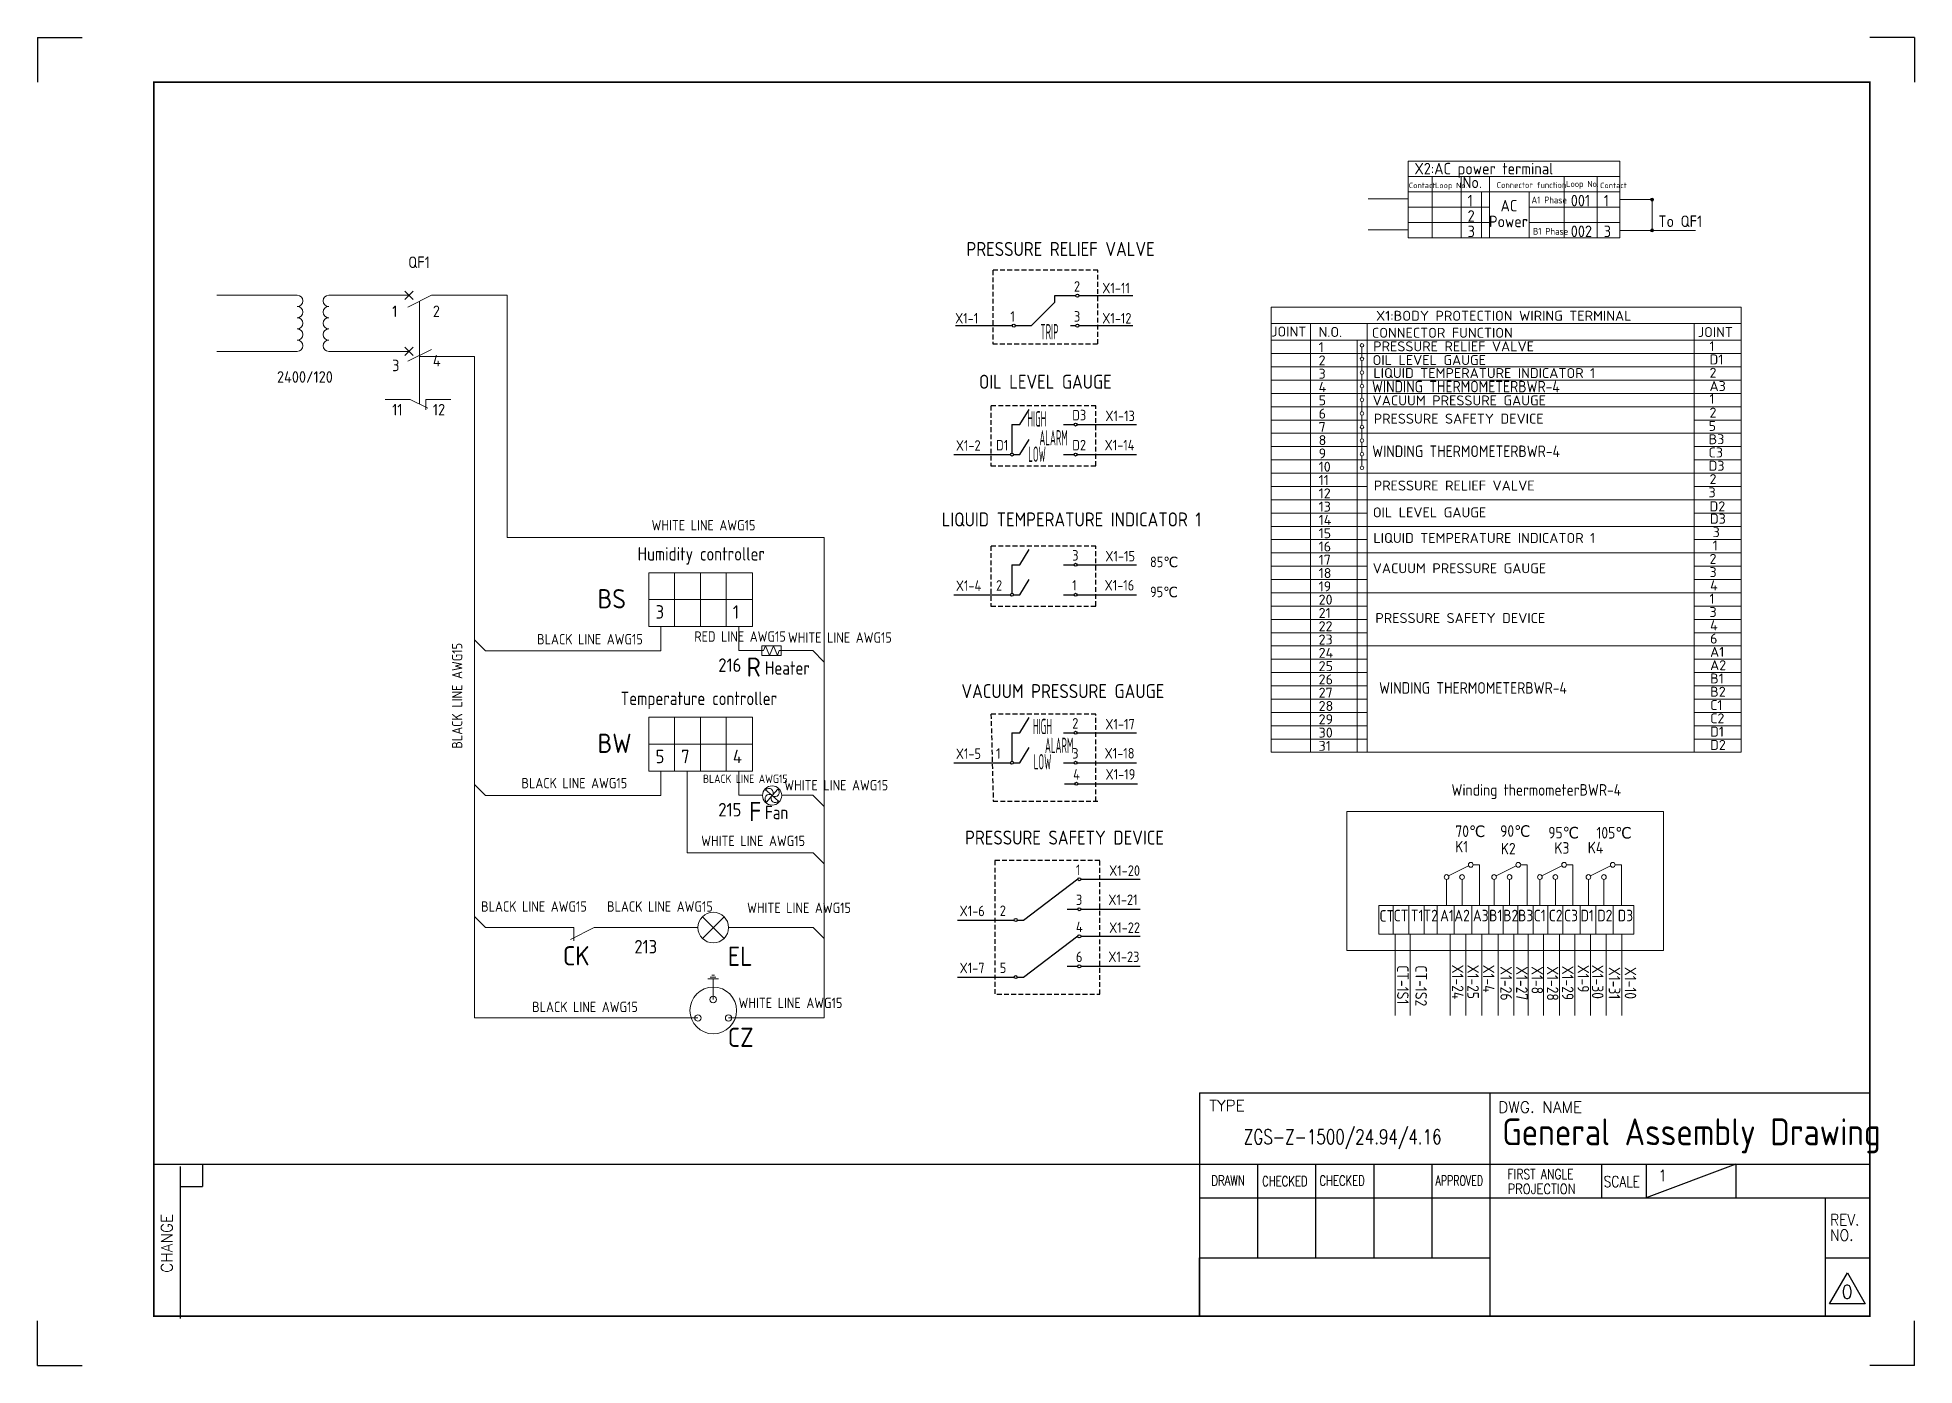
# Model space of a CAD drawing. Header units: millimetres. Extents: x 45841 to 102963, y -329287 to -163666.
# Drawn here: x 82282 to 87164, y -171417 to -167965 of the extents above; entities that cross this region are included whole.
import ezdxf

# ---------------------------------------------------------------- set-up
doc = ezdxf.new("R2010")
doc.units = ezdxf.units.MM
doc.header["$LTSCALE"] = 13
doc.linetypes.add('CENTER', pattern=[50.8, 31.75, -6.35, 6.35, -6.35])
doc.linetypes.add('HIDDEN', pattern=[9.525, 6.35, -3.175])
doc.layers.get('0').update_dxf_attribs({"color": 1, "linetype": 'CENTER'})
doc.layers.add('#标注线', color=3, linetype='Continuous', lineweight=20)
doc.layers.add('铁心', color=3, linetype='Continuous', lineweight=0)
for name, color, linetype in [('1', 4, 'Continuous'), ('2', 3, 'Continuous'), ('4', 2, 'HIDDEN'), ('6文字层', 3, 'Continuous')]:
    doc.layers.add(name, color=color, linetype=linetype)
doc.layers.add('paper', color=254, linetype='Continuous', plot=False)
doc.styles.add('ACISOTS', font='isocp.shx', dxfattribs={"height": 1, "bigfont": 'gbcbig.shx'})
doc.styles.add('ROMANS', font='romans.shx', dxfattribs={"bigfont": 'whgtxt.shx'})
doc.styles.get("Standard").update_dxf_attribs({"font": 'gbenor.shx', "bigfont": 'gbcbig.shx'})
doc.styles.add('WD_IEC', font='ISOCP2.shx', dxfattribs={"width": 0.9, "height": 4, "bigfont": 'gbcbig.shx'})

msp = doc.modelspace()

# ---------------------------------------------------------------- texts
at = {"layer": '#标注线', "style": 'ACISOTS'}
for s, height, p in [('X2:AC power terminal', 30, (85863.733, -168320.455)), ('Contact', 14, (85849.184, -168356.163)), ('Loop No.', 14, (85917.204, -168356.163)), ('No.', 30, (85988.723, -168356.163)), ('Connector function', 16, (86077.98, -168356.163)), ('Loop No.', 16, (86258.427, -168353.242)), ('Contact', 14, (86346.752, -168356.163)), ('1', 30, (86002.133, -168403.59)), ('AC', 30, (86087.799, -168416.762)), ('A1 Phase', 18, (86168.347, -168395.976)), ('001', 30, (86270.386, -168403.59)), ('1', 30, (86356.278, -168403.59)), ('2', 30, (86002.133, -168443.59)), ('Power', 30, (86057.696, -168457.875)), ('To QF1', 30, (86498.265, -168457.328)), ('3', 30, (86002.133, -168483.59)), ('B1 Phase', 18, (86172.127, -168477.474)), ('002', 30, (86270.386, -168483.59)), ('3', 30, (86356.278, -168483.59)), ('QF1', 30, (83246.199, -168563.946)), ('1', 30, (83204.442, -168691.41)), ('2', 30, (83310.306, -168691.41)), ('2400/120', 30, (82904.796, -168862.182)), ('3', 30, (83204.442, -168832.244)), ('4', 30, (83310.306, -168819.883)), ('11', 30, (83204.442, -168947.306)), ('12', 30, (83310.306, -168947.306)), ('BS', 50, (83738.788, -169448.809)), ('3', 35, (83889.734, -169475.632)), ('1', 35, (84090.805, -169475.632)), ('216', 35, (84052.769, -169613.968)), ('R', 50, (84126.315, -169626.432)), ('BW', 50, (83738.788, -169824.69)), ('5', 35, (83889.734, -169851.513)), ('7', 35, (83956.159, -169851.513)), ('4', 35, (84090.805, -169851.513)), ('215', 35, (84052.769, -169989.85)), ('F', 50, (84132.815, -170002.313)), ('CK', 50, (83648.532, -170377.156)), ('213', 35, (83834.463, -170346.141)), ('EL', 50, (84077.338, -170378.509)), ('CZ', 50, (84077.338, -170589.161))]:
    msp.add_text(s, height=height, dxfattribs=at).set_placement(p)
at = {"layer": '#标注线', "width": 1.2}
for s, p in [('X1:BODY PROTECTION WIRING TERMINAL', (85763.838, -168701.02)), ('JOINT', (85491.379, -168742.086)), ('N.O.', (85614.49, -168743.094)), ('CONNECTOR FUNCTION', (85753.11, -168745.354)), ('JOINT', (86601.183, -168743.327)), ('1', (85614.537, -168782.546)), (' PRESSURE RELIEF VALVE', (85739.654, -168780.517)), ('1', (86631.343, -168780.101)), ('D1', (86631.343, -168814.661)), ('2', (85614.537, -168817.106)), ('3', (85614.537, -168851.666)), (' OIL LEVEL GAUGE', (85738.055, -168816.241)), (' LIQUID TEMPERATURE INDICATOR 1', (85740.14, -168849.985)), ('2', (86631.343, -168849.221)), ('4', (85614.537, -168886.226)), ('A3', (86631.343, -168883.781)), ('5', (85614.537, -168920.786)), ('6', (85614.537, -168955.346)), ('VACUUM PRESSURE GAUGE', (85754.893, -168921.163)), ('1', (86631.343, -168916.91)), ('2', (86631.343, -168952.901)), ('7', (85614.537, -168989.906)), ('PRESSURE SAFETY DEVICE', (85757.961, -168968.586)), ('5', (86628.879, -168987.384)), ('9', (85614.537, -169059.026)), ('8', (85614.537, -169024.466)), ('B3', (86628.879, -169021.944)), ('C3', (86628.879, -169056.504)), ('10', (85614.537, -169093.586)), ('D3', (86628.879, -169091.064)), ('11', (85614.537, -169128.146)), (' PRESSURE RELIEF VALVE', (85741.29, -169142.464)), ('2', (86631.343, -169125.701)), ('12', (85614.537, -169162.706)), ('13', (85614.537, -169197.266)), ('3', (86628.879, -169160.184)), ('D2', (86631.343, -169196.582)), ('14', (85614.537, -169231.826)), (' OIL LEVEL GAUGE', (85738.716, -169212.308)), ('D3', (86632.415, -169228.711)), ('15', (85614.537, -169266.386)), ('16', (85614.537, -169300.946)), (' LIQUID TEMPERATURE INDICATOR 1', (85740.14, -169278.781)), ('1', (86639.605, -169298.315)), ('3', (86639.605, -169263.755)), ('17', (85614.537, -169335.506)), ('2', (86631.343, -169333.061)), ('18', (85614.537, -169370.066)), ('VACUUM PRESSURE GAUGE', (85755.213, -169357.491)), ('3', (86631.343, -169367.621)), ('19', (85614.537, -169404.626)), ('20', (85614.537, -169439.186)), ('1', (86631.343, -169436.741)), ('4', (86632.837, -169402.181)), ('21', (85614.537, -169473.746)), ('PRESSURE SAFETY DEVICE', (85762.216, -169487.028)), ('3', (86631.343, -169471.301)), ('22', (85614.537, -169508.306)), ('23', (85614.537, -169542.866)), ('4', (86632.837, -169505.861)), ('6', (86632.837, -169540.421)), ('24', (85614.537, -169577.426)), ('A1', (86632.837, -169574.981)), ('25', (85614.537, -169611.986)), ('A2', (86632.837, -169609.541)), ('B1', (86632.837, -169644.101)), ('26', (85614.537, -169646.546)), ('27', (85614.537, -169681.106)), ('B2', (86632.837, -169678.661)), ('28', (85614.537, -169715.666)), ('C1', (86632.837, -169713.221)), ('29', (85614.537, -169750.226)), ('30', (85614.537, -169784.786)), ('C2', (86632.837, -169747.781)), ('D1', (86632.837, -169782.341)), ('31', (85614.537, -169819.346)), ('D2', (86632.837, -169816.901))]:
    msp.add_text(s, height=25.92, dxfattribs=at).set_placement(p)
at = {"layer": '#标注线', "style": 'WD_IEC', "width": 0.9}
for s, p in [('Humidity controller', (83843.01, -169324.575)), ('Heater', (84174.241, -169621.199)), ('Temperature controller', (83798.81, -169700.456)), ('Fan', (84174.241, -169997.08))]:
    msp.add_text(s, height=35, dxfattribs=at).set_placement(p)
at = {"layer": '#标注线', "attachment_point": 4}
for s, insert, char_height, width in [('WHITE LINE AWG15', (83879.295, -169232.659), 26.88, 594.19806), ('BLACK LINE AWG15', (83581.582, -169529.114), 26.88, 594.19806), ('RED LINE AWG15', (83990.437, -169522.017), 26.88, 594.19806), ('WHITE LINE AWG15', (84234.123, -169524.794), 26.88, 594.19806), ('BLACK LINE AWG15', (83540.933, -169903.127), 26.88, 594.19806), ('BLACK LINE AWG15', (84013.203, -169892.017), 21.504, 475.35845), ('WHITE LINE AWG15', (84224.457, -169908.769), 26.88, 594.19806), ('WHITE LINE AWG15', (84008.405, -170053.509), 26.88, 594.19806), ('BLACK LINE AWG15', (83435.925, -170224.034), 26.88, 594.19806), ('BLACK LINE AWG15', (83763.599, -170224.034), 26.88, 594.19806), ('WHITE LINE AWG15', (84127.792, -170227.542), 26.88, 594.19806), ('BLACK LINE AWG15', (83568.661, -170485.212), 26.88, 594.19806), ('WHITE LINE AWG15', (84105.515, -170474.741), 26.88, 594.19806)]:
    msp.add_mtext(s, dxfattribs=dict(at, insert=insert, char_height=char_height, width=width))
at = {"layer": '#标注线', "insert": (83373.417, -169813.542), "char_height": 26.88, "width": 594.19806, "attachment_point": 4, "rotation": 90}
msp.add_mtext('BLACK LINE AWG15', dxfattribs=at)
at = {"layer": '1', "color": 0}
msp.add_text('General Assembly Drawing', height=69.75072, dxfattribs=at).set_placement((86092.298, -170844.764))
at = {"layer": '2', "ltscale": 0.15}
for s, height, p in [(' PRESSURE RELIEF VALVE', 36.4, (84678.731, -168532.657)), ('2', 27.3, (84978.062, -168625.389)), ('X1-11', 27.3, (85051.731, -168629.62)), ('X1-1', 27.3, (84668.97, -168708.24)), ('1', 27.3, (84812.702, -168703.389)), ('3', 27.3, (84978.062, -168703.389)), ('X1-12', 27.3, (85051.681, -168708.24)), (' OIL LEVEL GAUGE', 36.4, (84711.344, -168877.827)), ('D3', 27.3, (84973.528, -168959.988)), ('D1', 27.3, (84775.394, -169038.33)), ('D2', 27.3, (84973.528, -169037.988)), (' LIQUID TEMPERATURE INDICATOR 1', 36.4, (84614.461, -169235.834)), ('3', 27.3, (84973.528, -169324.615)), ('2', 27.3, (84775.394, -169402.957)), ('1', 27.3, (84973.528, -169402.615)), ('VACUUM PRESSURE GAUGE', 36.4, (84685.189, -169682.257)), ('2', 27.3, (84973.528, -169761.43)), ('1', 27.3, (84775.394, -169839.772)), ('3', 27.3, (84973.528, -169839.43)), ('4', 27.3, (84975.962, -169894.148)), ('PRESSURE SAFETY DEVICE', 36.4, (84694.91, -170063.08)), ('1', 27.3, (84983.25, -170142.254)), ('3', 27.3, (84983.25, -170220.254)), ('2', 27.3, (84785.116, -170248.692)), ('4', 27.3, (84983.25, -170290.563)), ('6', 27.3, (84983.25, -170368.563)), ('5', 27.3, (84785.116, -170397.001))]:
    msp.add_text(s, height=height, dxfattribs=at).set_placement(p)
at = {"layer": '2', "ltscale": 0.15, "width": 0.5}
for s, p in [('TRIP', (84890.89, -168749.628)), ('HIGH', (84856.817, -168976.209)), ('LOW', (84858.956, -169067.904)), ('ALARM', (84888.137, -169025.292)), ('HIGH', (84871.33, -169775.992)), ('ALARM', (84902.649, -169825.075)), ('LOW', (84873.468, -169867.686))]:
    msp.add_text(s, height=40, dxfattribs=at).set_placement(p)
at = {"layer": '2', "color": 3, "ltscale": 0.15}
for s, p in [('X1-13', (85059.893, -168962.09)), ('X1-2', (84670.856, -169038.886)), ('X1-14', (85057.858, -169037.862)), ('X1-15', (85059.893, -169326.718)), ('85℃', (85175.917, -169341.831)), ('X1-16', (85057.858, -169402.489)), ('X1-4', (84670.856, -169403.514)), ('95℃', (85175.917, -169419.831)), ('X1-17', (85059.893, -169763.533)), ('X1-5', (84670.856, -169840.329)), ('X1-18', (85057.858, -169839.304)), ('X1-19', (85060.292, -169894.022)), ('X1-20', (85069.614, -170144.356)), ('X1-21', (85067.58, -170220.128)), ('X1-6', (84680.578, -170249.248)), ('X1-22', (85069.614, -170292.666)), ('X1-23', (85067.58, -170368.437)), ('X1-7', (84680.578, -170397.558))]:
    msp.add_text(s, height=27.3, dxfattribs=at).set_placement(p)
at = {"layer": '2', "color": 0, "style": 'ROMANS'}
for s, height, p in [('TYPE', 29.0628, (85330.325, -170756.223)), ('DWG. NAME', 29.0628, (86081.861, -170760.183)), ('1', 29.063, (86497.183, -170937.947)), ('0', 34.875, (86974.498, -171243.529))]:
    msp.add_text(s, height=height, dxfattribs=at).set_placement(p)
for s, height, width, p in [('ZGS-Z-1500/24.94/4.16', 38.3629, 0.75, (85419.987, -170841.799)), ('DRAWN', 25.5753, 0.75, (85335.524, -170949.448)), ('CHECKED', 25.5753, 0.75, (85467.478, -170951.069)), ('CHECKED', 25.5753, 0.75, (85616.541, -170949.448)), ('APPROVED', 25.5753, 0.7, (85918.791, -170949.448)), ('FIRST ANGLE', 25.57526, 0.8, (86105.988, -170932.794)), ('SCALE', 29.0628, 0.8, (86355.87, -170953.868)), ('PROJECTION', 25.5753, 0.86, (86105.988, -170971.124)), ('REV.', 29.0628, 0.9, (86945.206, -171053.33)), ('NO.', 29.0628, 0.9, (86945.206, -171092.964))]:
    msp.add_text(s, height=height, dxfattribs=dict(at, width=width)).set_placement(p)
msp.add_text('CHANGE', height=29.0628, rotation=90, dxfattribs=at).set_placement((82632.919, -171176.459))
at = {"layer": '铁心'}
for s, p in [('WINDING THERMOMETERBWR-4', (85753.299, -168887.153)), ('WINDING THERMOMETERBWR-4', (85753.837, -169055.344)), ('WINDING THERMOMETERBWR-4', (85771.788, -169670.652)), ('Winding thermometerBWR-4', (85960.103, -169935.826)), ('70℃', (85970.222, -170043.294)), ('K1', (85969.728, -170083.501)), ('90℃', (86086.766, -170042.86)), ('K2', (86088.441, -170088.699)), ('95℃', (86211.912, -170047.01)), ('K3', (86227.837, -170086.77)), ('K4', (86314.66, -170085.805)), ('105℃', (86337.262, -170047.399)), ('CT', (85772.714, -170263.386)), ('CT', (85809.67, -170262.508)), ('T1', (85854.22, -170262.508)), ('T2', (85887.185, -170262.508)), ('A1', (85930.514, -170262.508)), ('A2', (85967.498, -170262.508)), ('A3', (86015.741, -170262.508)), ('B1', (86057.839, -170262.508)), ('B2', (86094.562, -170262.508)), ('B3', (86133.24, -170262.508)), ('C1', (86174.024, -170262.508)), ('C2', (86213.217, -170262.508)), ('C3', (86252.942, -170262.508)), ('D1', (86295.718, -170262.508)), ('D2', (86339.229, -170262.508)), ('D3', (86392.629, -170262.508))]:
    msp.add_text(s, height=30, dxfattribs=at).set_placement(p)
for s, p in [('CT-1S1', (85818.508, -170376.79)), ('CT-1S2', (85866.199, -170377.162)), ('X1-24', (85961.388, -170375.281)), ('X1-25', (86001.388, -170375.281)), ('X1-4', (86041.931, -170375.389)), ('X1-26', (86087.32, -170379.285)), ('X1-27', (86128.237, -170379.285)), ('X1-8', (86168.237, -170379.285)), ('X1-28', (86208.237, -170379.285)), ('X1-29', (86247.69, -170378.03)), ('X1-9', (86288.146, -170375.567)), ('X1-30', (86325.452, -170375.567)), ('X1-31', (86369.143, -170381.154)), ('X1-10', (86410.72, -170381.154))]:
    msp.add_text(s, height=30, rotation=270, dxfattribs=at).set_placement(p)

# ---------------------------------------------------------------- blocks, each defined once
blk = doc.blocks.new('FAN')
for p, q in [((12500.7, 18967.5), (12516.9, 18953.5)), ((12517, 18952), (12502.9, 18935.9)), ((12532.3, 18969.7), (12518.3, 18953.6)), ((12518.4, 18952.1), (12534.5, 18938.1))]:
    blk.add_line(p, q)
for radius in [25, 1]:
    blk.add_circle((12517.6, 18952.8), radius)
for centre, start, end in [((12510.3, 18944.4), 54.0994, 228.9808), ((12509.2, 18960.2), 324.0995, 138.9808), ((12526.1, 18945.5), 144.0995, 318.9808), ((12525, 18961.3), 234.0995, 48.9808)]:
    blk.add_arc(centre, 11.2, start, end)

# ---------------------------------------------------------------- hatches: boundary and pattern name
at = {"layer": '#标注线'}
for points in [[(86478.043, -168385.982, 1), (86486.043, -168385.982, 1)], [(86478.043, -168465.982, 1), (86486.043, -168465.982, 1)]]:
    msp.add_hatch(color=256, dxfattribs=at).paths.add_polyline_path(points)

# ---------------------------------------------------------------- linework, layer by layer
for p, q in [((86397.797, -168285.714), (85847.797, -168285.714)), ((85847.797, -168285.714), (85847.797, -168485.714)), ((86397.797, -168285.714), (86397.797, -168485.714)), ((86397.797, -168325.714), (85847.797, -168325.714)), ((85909.496, -168325.714), (85909.496, -168485.714)), ((85985.204, -168325.714), (85985.204, -168485.714)), ((86058.769, -168325.714), (86058.769, -168485.714)), ((86253.457, -168325.714), (86253.457, -168485.714)), ((86339.349, -168325.714), (86339.349, -168485.714)), ((85845.929, -168384.362), (85743.569, -168384.362)), ((86397.797, -168365.714), (85847.797, -168365.714)), ((86038.057, -168365.714), (86038.057, -168485.714)), ((86162.386, -168365.714), (86162.386, -168485.714)), ((86397.797, -168385.982), (86478.043, -168385.982)), ((86482.043, -168389.982), (86482.043, -168461.982)), ((86058.769, -168405.714), (85847.797, -168405.714)), ((86058.769, -168445.714), (85847.797, -168445.714)), ((86397.797, -168405.714), (86162.386, -168405.714)), ((86397.797, -168445.714), (86162.386, -168445.714)), ((85845.929, -168464.362), (85743.569, -168464.362)), ((86058.769, -168485.714), (85847.797, -168485.714)), ((86397.797, -168485.714), (86058.769, -168485.714)), ((86397.797, -168465.982), (86478.043, -168465.982)), ((86486.043, -168465.982), (86594.72, -168465.982)), ((82957.382, -168634.672), (82748.701, -168634.672)), ((83039.304, -168634.672), (83247.986, -168634.672)), ((83258.971, -168645.657), (83237, -168623.687)), ((83258.971, -168623.687), (83237, -168645.657)), ((83244.831, -168665.571), (83306.551, -168634.672)), ((83306.551, -168634.672), (83503.82, -168634.672)), ((83503.82, -168634.672), (83503.82, -169264.71)), ((83275.691, -168650.122), (83275.691, -168778.595)), ((86713.707, -168665.38), (85490.799, -168665.38)), ((85490.799, -168665.38), (85490.799, -169373.86)), ((86713.707, -168665.38), (86713.707, -169270.18)), ((86713.707, -168708.58), (85490.799, -168708.58)), ((85593.623, -168708.58), (85593.623, -169373.86)), ((85740.555, -168708.58), (85740.555, -169373.86)), ((86591.797, -168708.58), (86591.797, -169823.14)), ((82957.382, -168780.545), (82748.701, -168780.545)), ((83039.304, -168780.545), (83247.986, -168780.545)), ((83258.971, -168791.53), (83237, -168769.56)), ((83258.971, -168769.56), (83237, -168791.53)), ((83244.831, -168806.405), (83306.551, -168775.506)), ((83275.691, -168778.595), (83275.691, -168917.657)), ((86713.707, -168751.78), (85490.799, -168751.78)), ((85490.799, -168786.34), (86713.707, -168786.34)), ((85714.635, -168751.78), (85714.635, -169373.86)), ((85727.249, -168769.701), (85727.249, -168795.621)), ((86713.707, -168751.78), (86713.707, -168786.34)), ((83275.691, -168793.892), (83418.846, -168793.892)), ((83418.846, -168793.892), (83418.846, -170513.908)), ((85490.799, -168820.9), (86713.707, -168820.9)), ((85727.249, -168805.089), (85727.249, -168831.009)), ((85490.799, -168855.46), (86713.707, -168855.46)), ((85727.249, -168840.478), (85727.249, -168866.398)), ((85727.249, -168875.866), (85727.249, -168901.786)), ((83251.355, -168905.474), (83186.355, -168905.474)), ((83297.645, -168928.648), (83251.355, -168905.474)), ((83291.868, -168905.474), (83291.868, -168932.252)), ((83291.868, -168905.474), (83356.868, -168905.474)), ((85490.799, -168890.02), (86713.707, -168890.02)), ((85490.799, -168924.58), (86713.707, -168924.58)), ((85727.249, -168911.255), (85727.249, -168937.175)), ((85490.799, -168959.14), (85740.555, -168959.14)), ((85727.249, -168946.643), (85727.249, -168972.563)), ((85727.249, -168982.032), (85727.249, -169007.952)), ((86591.797, -168959.14), (86713.707, -168959.14)), ((85490.799, -168993.7), (86713.707, -168993.7)), ((85490.799, -169028.26), (85740.555, -169028.26)), ((85727.249, -169017.421), (85727.249, -169043.341)), ((86591.797, -169028.26), (86713.707, -169028.26)), ((85490.799, -169062.82), (85740.555, -169062.82)), ((85727.249, -169052.809), (85727.249, -169078.729)), ((86591.797, -169062.82), (86713.707, -169062.82)), ((85490.799, -169097.38), (86591.797, -169097.38)), ((86591.797, -169097.38), (86713.707, -169097.38)), ((85490.799, -169131.94), (85740.555, -169131.94)), ((85490.799, -169166.5), (86591.797, -169166.5)), ((86591.797, -169131.94), (86713.707, -169131.94)), ((86591.797, -169166.5), (86713.707, -169166.5)), ((85490.799, -169201.06), (85740.555, -169201.06)), ((86591.797, -169201.06), (86713.707, -169201.06)), ((83503.82, -169264.71), (84327.928, -169264.71)), ((84327.928, -169264.71), (84327.928, -170513.908)), ((85490.799, -169235.62), (86591.797, -169235.62)), ((85490.799, -169270.18), (85740.555, -169270.18)), ((86591.797, -169235.62), (86713.707, -169235.62)), ((86591.797, -169270.18), (86713.707, -169270.18)), ((86713.707, -169270.18), (86713.707, -169823.14)), ((85490.799, -169304.74), (86591.797, -169304.74)), ((86591.797, -169304.74), (86713.707, -169304.74)), ((83938.721, -169356.219), (83938.721, -169496.236)), ((84006.941, -169356.219), (84006.941, -169496.236)), ((84073.366, -169496.236), (84073.366, -169356.219)), ((85490.799, -169339.3), (85740.555, -169339.3)), ((85490.799, -169373.86), (85740.555, -169373.86)), ((85490.799, -169373.86), (85740.555, -169373.86)), ((85490.799, -169373.86), (85490.799, -169823.14)), ((85593.623, -169373.86), (85593.623, -169823.14)), ((85714.635, -169373.86), (85714.635, -169823.14)), ((85740.555, -169373.86), (85740.555, -169823.14)), ((86591.797, -169339.3), (86713.707, -169339.3)), ((86591.797, -169373.86), (86713.707, -169373.86)), ((86591.797, -169373.86), (86713.707, -169373.86)), ((85490.799, -169408.42), (86591.797, -169408.42)), ((86591.797, -169408.42), (86713.707, -169408.42)), ((83872.295, -169426.228), (84141.587, -169426.228)), ((85490.799, -169442.98), (85740.555, -169442.98)), ((86591.797, -169442.98), (86713.707, -169442.98)), ((83903.132, -169496.236), (83903.132, -169559.389)), ((84106.115, -169496.236), (84106.115, -169558.834)), ((85490.799, -169477.54), (85740.555, -169477.54)), ((85490.799, -169512.1), (85740.555, -169512.1)), ((86591.797, -169477.54), (86713.707, -169477.54)), ((86591.797, -169512.1), (86713.707, -169512.1)), ((83418.846, -169530.712), (83447.523, -169559.389)), ((83447.523, -169559.389), (83671.563, -169559.389)), ((83671.563, -169559.389), (83730.128, -169559.389)), ((83730.128, -169559.389), (83903.132, -169559.389)), ((84106.115, -169558.834), (84170.81, -169558.834)), ((84166.141, -169571.334), (84166.141, -169546.334)), ((84166.141, -169546.334), (84216.141, -169546.334)), ((84170.81, -169558.834), (84166.141, -169558.834)), ((84175.905, -169546.334), (84170.81, -169558.834)), ((84175.905, -169546.334), (84186.095, -169571.334)), ((84196.285, -169546.334), (84186.095, -169571.334)), ((84196.285, -169546.334), (84206.474, -169571.334)), ((84211.569, -169558.834), (84206.474, -169571.334)), ((84211.569, -169558.834), (84299.08, -169558.834)), ((84216.141, -169558.834), (84211.569, -169558.834)), ((84216.141, -169546.334), (84216.141, -169571.334)), ((84299.08, -169558.834), (84327.756, -169587.511)), ((85490.799, -169546.66), (86591.797, -169546.66)), ((86591.797, -169546.66), (86713.707, -169546.66)), ((84216.141, -169571.334), (84166.141, -169571.334)), ((85490.799, -169581.22), (85740.555, -169581.22)), ((85490.799, -169615.78), (85740.555, -169615.78)), ((86591.797, -169581.22), (86713.707, -169581.22)), ((86591.797, -169615.78), (86713.707, -169615.78)), ((85490.799, -169650.34), (85740.555, -169650.34)), ((86591.797, -169650.34), (86713.707, -169650.34)), ((85490.799, -169684.9), (85740.555, -169684.9)), ((86591.797, -169684.9), (86713.707, -169684.9)), ((83938.721, -169732.101), (83938.721, -169872.117)), ((84006.941, -169732.101), (84006.941, -169872.117)), ((84073.366, -169872.117), (84073.366, -169732.101)), ((85490.799, -169719.46), (85740.555, -169719.46)), ((85490.799, -169754.02), (85740.555, -169754.02)), ((86591.797, -169719.46), (86713.707, -169719.46)), ((86591.797, -169754.02), (86713.707, -169754.02)), ((83872.295, -169802.109), (84141.587, -169802.109)), ((85490.799, -169788.58), (85740.555, -169788.58)), ((86591.797, -169788.58), (86713.707, -169788.58)), ((85490.799, -169823.14), (86713.707, -169823.14)), ((83418.846, -169906.593), (83447.523, -169935.27)), ((83903.132, -169872.117), (83903.132, -169935.27)), ((83971.47, -169872.117), (83971.47, -170084.416)), ((84106.115, -169872.117), (84106.115, -169934.716)), ((83447.523, -169935.27), (83671.563, -169935.27)), ((83671.563, -169935.27), (83730.128, -169935.27)), ((83730.128, -169935.27), (83903.132, -169935.27)), ((84106.115, -169934.716), (84167.877, -169934.716)), ((84217.855, -169934.716), (84299.08, -169934.716)), ((84299.08, -169934.716), (84327.756, -169963.393)), ((83971.47, -170084.416), (84168.049, -170084.416)), ((83971.47, -170084.416), (84299.251, -170084.416)), ((84299.251, -170084.416), (84327.928, -170113.093)), ((83418.846, -170250.165), (83447.523, -170278.842)), ((84011.528, -170250.673), (84067.864, -170307.01)), ((84011.528, -170307.01), (84067.864, -170250.673)), ((83447.523, -170278.842), (83677.026, -170278.842)), ((83668.408, -170309.741), (83730.128, -170278.842)), ((83677.026, -170278.842), (83677.026, -170313.736)), ((83730.128, -170278.842), (83999.86, -170278.842)), ((84079.532, -170278.842), (84299.251, -170278.842)), ((84299.251, -170278.842), (84327.928, -170307.519)), ((84025.489, -170412.486), (84053.384, -170412.486)), ((84032.084, -170407.884), (84046.789, -170407.884)), ((84035.624, -170402.765), (84043.249, -170402.765)), ((84039.437, -170465.799), (84039.437, -170412.486)), ((83418.846, -170513.908), (83671.563, -170513.908)), ((83671.563, -170513.908), (83730.128, -170513.908)), ((83730.128, -170513.908), (83999.86, -170513.908)), ((84079.532, -170513.908), (84327.928, -170513.908))]:
    msp.add_line(p, q, dxfattribs=at)
for points in [[(83872.295, -169356.219), (84141.587, -169356.219), (84141.587, -169496.236), (83872.295, -169496.236)], [(83872.295, -169732.101), (84141.587, -169732.101), (84141.587, -169872.117), (83872.295, -169872.117)]]:
    msp.add_lwpolyline(points, close=True, dxfattribs=at)
for centre, radius in [((86482.043, -168385.982), 4), ((86482.043, -168465.982), 4), ((85727.249, -168764.966), 4.734), ((85727.249, -168800.355), 4.734), ((85727.249, -168835.743), 4.734), ((85727.249, -168871.132), 4.734), ((85727.249, -168906.521), 4.734), ((85727.249, -168941.909), 4.734), ((85727.249, -168977.298), 4.734), ((85727.249, -169012.686), 4.734), ((85727.249, -169048.075), 4.734), ((85727.249, -169083.463), 4.734), ((84039.696, -170278.842), 39.836), ((84039.696, -170494.353), 60.736), ((84039.437, -170465.799), 8.3), ((83999.86, -170513.908), 8.347), ((84079.532, -170513.908), 8.3)]:
    msp.add_circle(centre, radius, dxfattribs=at)
for centre, start, end in [((82957.382, -168649.259), 270, 90), ((83039.304, -168649.259), 90, 270), ((82957.382, -168678.434), 270, 90), ((83039.304, -168678.434), 90, 270), ((82957.382, -168707.609), 270, 90), ((82957.382, -168736.783), 270, 90), ((83039.304, -168707.609), 90, 270), ((83039.304, -168736.783), 90, 270), ((82957.382, -168765.958), 270, 90), ((83039.304, -168765.958), 90, 270)]:
    msp.add_arc(centre, 14.587, start, end, dxfattribs=at)
at = {"layer": '1', "color": 0, "const_width": 4.069}
msp.add_lwpolyline([(82584.193, -171289.464), (87048.239, -171289.464), (87048.239, -168080.931), (82584.193, -168080.931), (82584.193, -171289.464)], dxfattribs=at)
at = {"layer": '2', "color": 3, "ltscale": 0.15}
for p, q in [((84928.441, -168652.86), (84928.441, -168635.7)), ((84928.441, -168635.7), (84983.041, -168635.7)), ((84990.891, -168635.08), (85131.237, -168635.08)), ((84867.601, -168713.7), (84928.441, -168652.86)), ((84670.115, -168713.7), (84817.681, -168713.7)), ((84825.481, -168713.7), (84867.601, -168713.7)), ((84968.813, -168713.7), (84983.041, -168713.7)), ((84990.841, -168713.7), (85131.187, -168713.7)), ((84837.045, -168970.908), (84861.496, -168931.541)), ((84816.834, -168970.908), (84837.045, -168970.908)), ((84816.834, -168970.908), (84816.834, -169045.008)), ((84820.734, -168970.908), (84837.045, -168970.908)), ((84820.734, -168970.908), (84837.045, -168970.908)), ((84950.806, -168970.908), (84978.294, -168970.908)), ((84986.094, -168970.908), (85140.531, -168970.908)), ((84837.045, -169048.908), (84861.496, -169009.541)), ((84665.368, -169048.908), (84812.934, -169048.908)), ((84820.734, -169048.908), (84837.045, -169048.908)), ((84820.734, -169048.908), (84837.045, -169048.908)), ((84950.806, -169048.908), (84978.294, -169048.908)), ((84986.094, -169048.908), (85140.531, -169048.908)), ((84837.045, -169335.535), (84861.496, -169296.168)), ((84816.834, -169335.535), (84837.045, -169335.535)), ((84816.834, -169335.535), (84816.834, -169409.635)), ((84820.734, -169335.535), (84837.045, -169335.535)), ((84820.734, -169335.535), (84837.045, -169335.535)), ((84837.045, -169413.535), (84861.496, -169374.168)), ((84950.806, -169335.535), (84978.294, -169335.535)), ((84986.094, -169335.535), (85140.531, -169335.535)), ((84665.368, -169413.535), (84812.934, -169413.535)), ((84820.734, -169413.535), (84837.045, -169413.535)), ((84820.734, -169413.535), (84837.045, -169413.535)), ((84950.806, -169413.535), (84978.294, -169413.535)), ((84986.094, -169413.535), (85140.531, -169413.535)), ((84837.045, -169772.35), (84861.496, -169732.983)), ((84816.834, -169772.35), (84837.045, -169772.35)), ((84816.834, -169772.35), (84816.834, -169846.45)), ((84820.734, -169772.35), (84837.045, -169772.35)), ((84820.734, -169772.35), (84837.045, -169772.35)), ((84837.045, -169850.35), (84861.496, -169810.983)), ((84950.806, -169772.35), (84978.294, -169772.35)), ((84986.094, -169772.35), (85140.531, -169772.35)), ((84665.368, -169850.35), (84812.934, -169850.35)), ((84820.734, -169850.35), (84837.045, -169850.35)), ((84820.734, -169850.35), (84837.045, -169850.35)), ((84950.806, -169850.35), (84978.294, -169850.35)), ((84986.094, -169850.35), (85140.531, -169850.35)), ((84953.239, -169905.068), (84980.728, -169905.068)), ((84988.528, -169905.068), (85142.965, -169905.068)), ((84846.767, -170259.27), (84988.161, -170152.119)), ((84995.816, -170153.174), (85150.253, -170153.174)), ((84960.527, -170231.174), (84988.016, -170231.174)), ((84995.816, -170231.174), (85150.253, -170231.174)), ((84675.09, -170259.27), (84822.656, -170259.27)), ((84830.456, -170259.27), (84846.767, -170259.27)), ((84830.456, -170259.27), (84846.767, -170259.27)), ((84846.767, -170407.58), (84988.161, -170300.429)), ((84995.816, -170301.483), (85150.253, -170301.483)), ((84960.527, -170379.483), (84988.016, -170379.483)), ((84995.816, -170379.483), (85150.253, -170379.483)), ((84675.09, -170407.58), (84822.656, -170407.58)), ((84830.456, -170407.58), (84846.767, -170407.58)), ((84830.456, -170407.58), (84846.767, -170407.58))]:
    msp.add_line(p, q, dxfattribs=at)
at = {"layer": '2', "color": 0}
for p, q in [((85304.471, -170708.208), (87048.239, -170708.208)), ((85304.471, -170708.208), (85304.471, -171289.464)), ((86060.104, -170708.208), (86060.104, -171289.464)), ((82584.193, -170894.21), (87048.239, -170894.21)), ((82652.678, -170900.022), (82652.678, -171295.276)), ((82710.803, -170894.21), (82710.803, -170952.335)), ((85455.597, -170894.21), (85455.597, -171137.962)), ((85606.724, -170894.21), (85606.724, -171137.962)), ((85757.851, -170894.21), (85757.851, -171137.962)), ((85908.977, -170894.21), (85908.977, -171137.962)), ((86350.732, -170894.21), (86350.732, -170981.398)), ((86699.485, -170894.21), (86466.983, -170981.398)), ((86466.983, -170894.21), (86466.983, -170981.398)), ((86699.485, -170894.21), (86699.485, -170981.398)), ((82652.678, -170952.335), (82710.803, -170952.335)), ((85304.471, -170981.398), (86060.104, -170981.398)), ((86060.104, -170981.398), (87048.239, -170981.398)), ((86931.988, -170981.398), (86931.988, -171289.464)), ((85304.471, -171137.962), (86060.104, -171137.962)), ((85304.471, -171289.088), (85304.471, -171137.962)), ((86931.988, -171137.962), (87048.239, -171137.962)), ((86943.613, -171257.48), (86990.113, -171176.939)), ((86990.113, -171176.939), (87036.614, -171257.48)), ((87036.614, -171257.48), (86943.613, -171257.48))]:
    msp.add_line(p, q, dxfattribs=at)
at = {"layer": '2', "color": 3, "ltscale": 0.15}
for centre in [(84986.941, -168635.7), (84821.581, -168713.7), (84986.941, -168713.7), (84982.194, -168970.908), (84816.834, -169048.908), (84982.194, -169048.908), (84982.194, -169335.535), (84816.834, -169413.535), (84982.194, -169413.535), (84982.194, -169772.35), (84816.834, -169850.35), (84982.194, -169850.35), (84984.628, -169905.068), (84991.916, -170153.174), (84991.916, -170231.174), (84826.556, -170259.27), (84991.916, -170301.483), (84991.916, -170379.483), (84826.556, -170407.58)]:
    msp.add_circle(centre, 3.9, dxfattribs=at)
at = {"layer": '4', "ltscale": 0.15}
for p, q in [((84766.981, -168569.903), (84766.981, -168761.12)), ((85039.981, -168569.903), (84766.981, -168569.903)), ((85039.981, -168761.12), (85039.981, -168569.903)), ((84766.981, -168761.12), (85039.981, -168761.12)), ((85035.234, -168922.261), (84762.234, -168922.261)), ((84762.234, -168922.261), (84762.234, -169078.261)), ((85035.234, -169078.261), (85035.234, -168922.261)), ((84762.234, -169078.261), (85035.234, -169078.261)), ((85035.234, -169286.888), (84762.234, -169286.888)), ((84762.234, -169286.888), (84762.234, -169442.888)), ((85035.234, -169442.888), (85035.234, -169286.888)), ((84762.234, -169442.888), (85035.234, -169442.888)), ((85035.234, -169723.703), (84762.234, -169723.703)), ((84762.234, -169723.703), (84768.051, -169950.427)), ((85035.234, -169950.427), (85035.234, -169723.703)), ((84768.051, -169950.427), (85035.234, -169950.427)), ((84768.051, -169950.427), (85041.051, -169950.427)), ((85044.956, -170104.526), (84771.956, -170104.526)), ((84771.956, -170104.526), (84771.956, -170451.884)), ((85044.956, -170451.884), (85044.956, -170104.526)), ((84777.773, -170451.884), (85044.956, -170451.884)), ((84777.773, -170451.884), (85044.956, -170451.884))]:
    msp.add_line(p, q, dxfattribs=at)
at = {"layer": '6文字层', "color": 0}
msp.add_lwpolyline([(87048.239, -168553.437), (87048.239, -169038.917)], dxfattribs=at)
at = {"layer": 'paper', "color": 0}
for p, q in [((82281.94, -167964.679), (82281.94, -168080.931)), ((82281.94, -167964.679), (82398.191, -167964.679)), ((87164.49, -167964.679), (87048.239, -167964.679)), ((87164.49, -167964.679), (87164.49, -168080.931)), ((82281.94, -171417.34), (82281.94, -171301.089)), ((87164.49, -171417.34), (87164.49, -171301.089)), ((82281.94, -171417.34), (82398.191, -171417.34)), ((87164.49, -171417.34), (87048.239, -171417.34))]:
    msp.add_line(p, q, dxfattribs=at)
at = {"layer": '铁心'}
for p, q in [((86511.74, -169976.757), (85687.512, -169976.757)), ((85687.512, -169976.757), (85687.512, -170338.275)), ((86511.74, -170338.275), (86511.74, -169976.757)), ((85947.243, -170221.576), (85947.243, -170153.551)), ((85947.243, -170153.551), (85947.243, -170221.576)), ((85952.724, -170144.618), (86004.699, -170118.205)), ((85987.534, -170153.551), (85987.534, -170221.576)), ((86016.464, -170115.703), (86033.291, -170115.703)), ((86033.291, -170115.703), (86033.291, -170221.576)), ((86070.927, -170221.576), (86070.927, -170153.551)), ((86070.927, -170153.551), (86070.927, -170221.576)), ((86076.408, -170144.618), (86128.383, -170118.205)), ((86111.218, -170153.551), (86111.218, -170221.576)), ((86140.148, -170115.703), (86156.975, -170115.703)), ((86156.975, -170115.703), (86156.975, -170221.576)), ((86190.052, -170221.576), (86190.052, -170153.551)), ((86190.052, -170153.551), (86190.052, -170221.576)), ((86195.533, -170144.618), (86247.509, -170118.205)), ((86230.344, -170153.551), (86230.344, -170221.576)), ((86259.273, -170115.703), (86276.1, -170115.703)), ((86276.1, -170115.703), (86276.1, -170221.576)), ((86316.477, -170221.576), (86316.477, -170153.551)), ((86316.477, -170153.551), (86316.477, -170221.576)), ((86321.958, -170144.618), (86373.934, -170118.205)), ((86356.769, -170153.551), (86356.769, -170221.576)), ((86385.698, -170115.703), (86402.525, -170115.703)), ((86402.525, -170115.703), (86402.525, -170221.576)), ((86434.309, -170221.576), (85771.469, -170221.576)), ((85771.469, -170221.576), (85771.469, -170296.336)), ((85808.569, -170221.576), (85808.569, -170296.336)), ((85808.569, -170221.576), (85808.569, -170296.336)), ((85849.473, -170221.576), (85849.473, -170296.336)), ((85888.983, -170221.576), (85888.983, -170296.336)), ((85922.955, -170221.576), (85922.955, -170296.336)), ((85967.421, -170221.576), (85967.421, -170296.336)), ((86012.81, -170221.576), (86012.81, -170296.336)), ((86057.421, -170221.576), (86057.421, -170296.336)), ((86094.5, -170221.576), (86094.5, -170296.336)), ((86132.998, -170221.576), (86132.998, -170296.336)), ((86172.581, -170221.576), (86172.581, -170296.336)), ((86211.009, -170221.576), (86211.009, -170296.336)), ((86250.202, -170221.576), (86250.202, -170296.336)), ((86294.622, -170221.576), (86294.622, -170296.336)), ((86335.567, -170221.576), (86335.567, -170296.336)), ((86380.909, -170221.576), (86380.909, -170296.336)), ((86434.309, -170221.576), (86434.309, -170296.336)), ((86434.309, -170296.336), (85771.469, -170296.336)), ((85813.846, -170296.336), (85813.846, -170507.436)), ((85852.553, -170296.336), (85852.553, -170507.503)), ((85957.025, -170296.336), (85957.025, -170507.503)), ((85997.025, -170296.336), (85997.025, -170507.503)), ((86039.366, -170296.336), (86039.366, -170507.503)), ((86081.431, -170296.336), (86081.431, -170507.503)), ((86122.007, -170296.336), (86122.007, -170507.503)), ((86159.754, -170296.336), (86159.754, -170507.503)), ((86199.63, -170296.336), (86199.63, -170507.503)), ((86240.757, -170296.336), (86240.757, -170507.503)), ((86280.79, -170296.336), (86280.79, -170507.503)), ((86321.472, -170296.336), (86321.472, -170507.503)), ((86362.396, -170296.336), (86362.396, -170507.503)), ((86403.303, -170296.336), (86403.303, -170507.503)), ((85687.512, -170338.275), (86511.74, -170338.275))]:
    msp.add_line(p, q, dxfattribs=at)
at = {"layer": '铁心', "color": 0}
msp.add_lwpolyline([(87048.239, -170356.459), (87048.239, -169536.475)], dxfattribs=at)
at = {"layer": '铁心'}
for centre in [(85947.243, -170147.403), (85987.534, -170147.403), (86010.316, -170115.703), (86070.927, -170147.403), (86111.218, -170147.403), (86133.999, -170115.703), (86190.052, -170147.403), (86230.344, -170147.403), (86253.125, -170115.703), (86316.477, -170147.403), (86356.769, -170147.403), (86379.55, -170115.703)]:
    msp.add_circle(centre, 6.148, dxfattribs=at)

# ---------------------------------------------------------------- block references
at = {"layer": '#标注线'}
msp.add_blockref('FAN', (71675.253, -188888.273), dxfattribs=at)

msp.set_redraw_order([(e.dxf.handle, doc.entitydb.next_handle()) for e in msp.query("TEXT MTEXT ATTDEF DIMENSION ARC_DIMENSION")])  # texts and dimensions are drawn at this point

doc.saveas('drawing.dxf')
